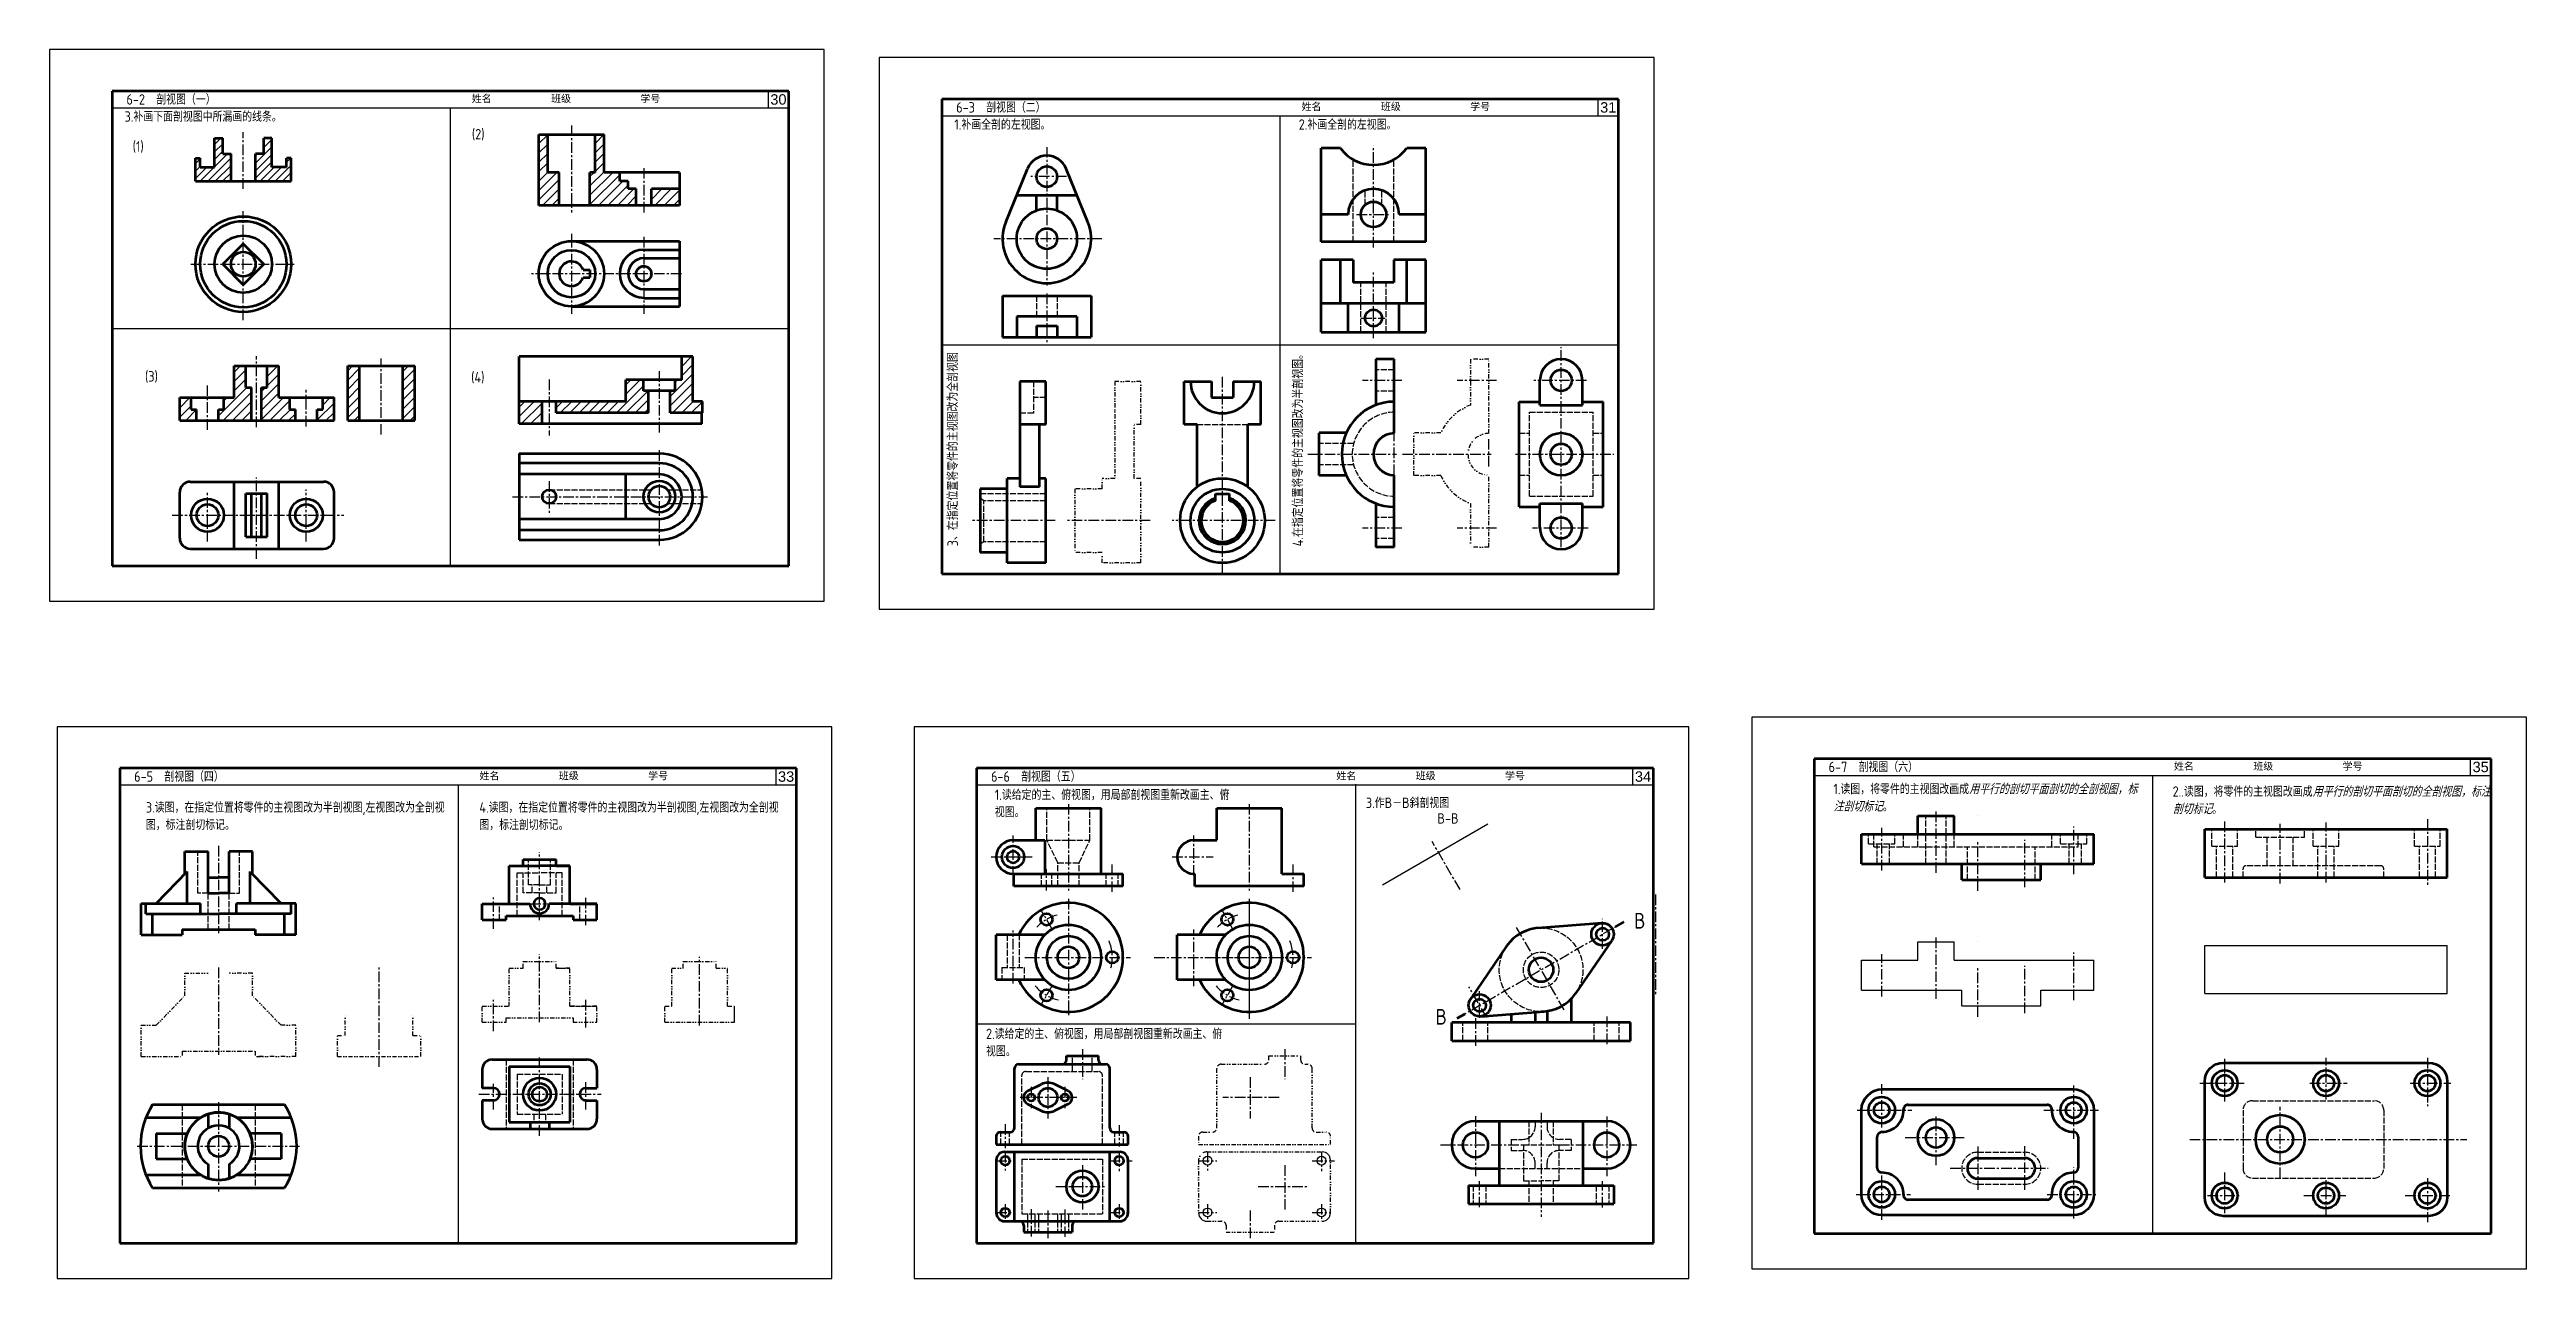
# Model space of a CAD drawing. Header units: millimetres. Extents: x 1492 to 3123, y 858 to 2069.
# Drawn here: x 1933 to 3123, y 1479 to 2069 of the extents above; entities that cross this region are included whole.
import ezdxf

# ---------------------------------------------------------------- set-up
doc = ezdxf.new("R2010")
doc.units = ezdxf.units.MM
doc.header["$LTSCALE"] = 0.8
for name, pattern in [('ACAD_ISO02W100', [15, 12, -3]), ('CENTER', [50.8, 31.75, -6.35, 6.35, -6.35]), ('DIVIDE', [31.75, 12.7, -6.35, 0, -6.35, 0, -6.35])]:
    doc.linetypes.add(name, pattern=pattern)
for name, color, linetype in [('3中心线层', 1, 'CENTER'), ('4虚线层', 6, 'ACAD_ISO02W100'), ('双点画线', 6, 'DIVIDE'), ('尺寸标注', 250, 'Continuous'), ('文字', 7, 'Continuous'), ('细实线', 7, 'Continuous')]:
    doc.layers.add(name, color=color, linetype=linetype)
doc.layers.add('粗实线', color=7, linetype='Continuous', lineweight=53)
doc.styles.get("Standard").update_dxf_attribs({"font": 'ARIAL.TTF'})
doc.styles.add('样式 1', font='ARIAL.TTF', dxfattribs={"height": 5})
doc.styles.add('汉字', font='gbenor.shx', dxfattribs={"height": 5, "bigfont": 'gbcbig.shx'})

msp = doc.modelspace()

# ---------------------------------------------------------------- texts
at = {"layer": '尺寸标注', "color": 7, "char_height": 5, "width": 10, "attachment_point": 5, "style": '样式 1'}
for s, insert in [('30', (2283.3835, 2045.4441)), ('31', (2681.8333, 2041.617)), ('35', (3100.759, 1724.8661)), ('34', (2698.5452, 1720.2481))]:
    msp.add_mtext(s, dxfattribs=dict(at, insert=insert))
at = {"layer": '尺寸标注', "color": 1, "insert": (2287.084, 1720.2481), "char_height": 5, "width": 10, "attachment_point": 5, "style": '样式 1'}
msp.add_mtext('{\\C7;33}', dxfattribs=at)
at = {"layer": '文字', "color": 7, "char_height": 5, "width": 313.5, "attachment_point": 4, "style": '汉字'}
for s, insert in [('  6-2  剖视图（一）', (1964.8835, 2045.4441)), ('  6-3  剖视图（二）', (2363.3333, 2041.617)), ('  6-7  剖视图（六）', (2782.259, 1724.8661)), ('  6-5  剖视图（四）', (1968.584, 1720.2481)), ('  6-6  剖视图（五）', (2380.0452, 1720.2481))]:
    msp.add_mtext(s, dxfattribs=dict(at, insert=insert))
at = {"layer": '文字', "color": 7, "char_height": 3.5, "width": 313.5, "attachment_point": 4}
for insert in [(2131.3582, 2045.6716), (2529.8081, 2041.8445), (2948.7337, 1725.0936), (2135.0587, 1720.4757), (2546.5199, 1720.4757)]:
    msp.add_mtext('{\\fSimSun|b0|i0|c134|p2;  姓名            班级              学号}', dxfattribs=dict(at, insert=insert))
at = {"layer": '细实线', "color": 7, "attachment_point": 1, "style": '汉字'}
for s, width, insert, char_height in [('3.补画下面剖视图中所漏画的线条。', 115.921766, (1969.4029, 2039.7569), 5), ('1.补画全剖的左视图。', 115.921766, (2367.8528, 2035.9298), 5), ('2.补画全剖的左视图。', 115.921766, (2533.2366, 2035.9298), 5), ('(1)', 19.040648, (1973.2958, 2025.4098), 5), ('(2)', 19.040648, (2136.172, 2031.2964), 5), ('(3)', 19.040648, (1979.2307, 1914.9799), 5), ('(4)', 19.040648, (2135.8215, 1914.5392), 5), ('1.读给定的主、俯视图，用局部剖视图重新改画主、俯视图。', 115.921766, (2387.2885, 1714.0338), 5), ('1.读图，将零件的主视图改画成{\\Fgbeitc,gbcbig|c134;用平行的剖切平面剖切的全剖视图，标注剖切标记}。', 148.040448, (2789.9552, 1716.823), 5), ('2..读图，将零件的主视图改画成{\\Fgbeitc,gbcbig|c134;用平行的剖切平面剖切的全剖视图，标注剖切标记}。', 156.556109, (2952.8641, 1715.604), 5), ('3.读图，在指定位置将零件的主视图改为{\\C256;半}剖视图,左视图改为{\\C256;全}剖视图，标注剖切标记。', 152.296695, (1979.6349, 1707.9792), 5), ('4.读图，在指定位置将零件的主视图改为{\\C256;半}剖视图,左视图改为{\\C256;全}剖视图，标注剖切标记。', 152.296695, (2139.7873, 1707.9792), 5), ('3.作B－B斜剖视图', 141.755298, (2565.4527, 1710.1917), 5), ('B-B', 16.042019, (2599.8137, 1702.6933), 5), ('B', 2.772693, (2694.2818, 1654.7934), 7.5), ('B', 2.772693, (2598.9189, 1608.6707), 7.5), ('2.读给定的主、俯视图，用局部剖视图重新改画主、俯视图。', 115.921766, (2383.0835, 1599.2299), 5)]:
    msp.add_mtext_dynamic_manual_height_columns(s, width=width, gutter_width=25, heights=[0], dxfattribs=dict(at, insert=insert, char_height=char_height))
at = {"layer": '细实线', "color": 7, "char_height": 5, "attachment_point": 1, "rotation": 90, "style": '汉字'}
for s, insert in [('3、在指定位置将零件的主视图改为全剖视图', (2364.5517, 1830.8646)), ('4.在指定位置将零件的主视图改为半剖视图。', (2530.3247, 1830.8646))]:
    msp.add_mtext_dynamic_manual_height_columns(s, width=89.346936, gutter_width=25, heights=[0], dxfattribs=dict(at, insert=insert))

# ---------------------------------------------------------------- hatches: boundary and pattern name
at = {"layer": '细实线'}
h = msp.add_hatch(dxfattribs=at)
h.set_pattern_fill('ANSI31', scale=0.8)
h.set_pattern_definition([(45, (15.197, 1811.695), (-1.7960512, 1.7960512), [])])
h.paths.add_polyline_path([(2012.6701, 2012.9012), (2005.6968, 2012.9012), (2005.6968, 2017.3285), (2003.4653, 2017.3285), (2003.4653, 2006.1815), (2020.5221, 2006.1815), (2020.5221, 2019.3293), (2016.5752, 2019.3293), (2016.5752, 2026.8035), (2012.6701, 2026.8035)])
h.paths.add_polyline_path([(2032.3349, 2006.1815), (2049.3916, 2006.1815), (2049.3916, 2017.3285), (2047.1602, 2017.3285), (2047.1602, 2012.9012), (2040.1868, 2012.9012), (2040.1868, 2026.8035), (2036.2818, 2026.8035), (2036.2818, 2019.3293), (2032.3349, 2019.3293)])
h = msp.add_hatch(dxfattribs=at)
h.set_pattern_fill('ANSI31')
h.set_pattern_definition([(45, (-203.276, 2086.3083), (-2.245064, 2.245064), [])])
h.paths.add_polyline_path([(2168.3291, 1994.6173), (2178.0966, 1994.6173), (2178.0966, 2010.4499), (2172.6076, 2010.4499), (2172.6076, 2028.5861), (2168.3291, 2028.5861)])
h.paths.add_polyline_path([(2192.9036, 1994.6173), (2215.0501, 1994.6173), (2215.0501, 2002.4965), (2211.2728, 2002.4965), (2211.2728, 2006.3031), (2207.1879, 2006.3031), (2207.1879, 2010.4499), (2199.6617, 2010.4499), (2199.6617, 2028.5861), (2195.3832, 2028.5861), (2195.3832, 2010.4499), (2192.9036, 2010.4499)])
h.paths.add_polyline_path([(2235.8184, 1994.6173), (2235.8184, 2002.4965), (2222.3703, 2002.4965), (2222.3703, 1994.6173)])
h = msp.add_hatch(dxfattribs=at)
h.set_pattern_fill('ANSI31')
h.set_pattern_definition([(45, (-212.552, 1974.3977), (-2.245064, 2.245064), [])])
h.paths.add_polyline_path([(2001.3398, 1902.2693), (1995.91, 1902.2693), (1995.91, 1891.2714), (2004.0096, 1891.2714), (2004.0096, 1896.6363), (2001.3398, 1896.6363)])
h.paths.add_polyline_path([(2017.1533, 1896.6363), (2014.4835, 1896.6363), (2014.4835, 1891.2714), (2030.3343, 1891.2714), (2030.3343, 1907.1613), (2027.5946, 1907.1613), (2027.5946, 1917.4971), (2022.0409, 1917.4971), (2022.0409, 1902.2693), (2017.1533, 1902.2693)])
h.paths.add_polyline_path([(2048.7588, 1902.2693), (2043.4478, 1902.2693), (2043.4478, 1917.4971), (2037.894, 1917.4971), (2037.894, 1907.1613), (2035.1544, 1907.1613), (2035.1544, 1891.2714), (2051.4286, 1891.2714), (2051.4286, 1896.6363), (2048.7588, 1896.6363)])
h.paths.add_polyline_path([(2061.9024, 1891.2714), (2070.0021, 1891.2714), (2070.0021, 1902.2693), (2064.5722, 1902.2693), (2064.5722, 1896.6363), (2061.9024, 1896.6363)])
h.paths.add_polyline_path([(2076.5793, 1891.2714), (2082.2368, 1891.2714), (2082.2368, 1917.4971), (2076.5793, 1917.4971)])
h.paths.add_polyline_path([(2103.0694, 1891.2714), (2108.7269, 1891.2714), (2108.7269, 1917.4971), (2103.0694, 1917.4971)])
h = msp.add_hatch(dxfattribs=at)
h.set_pattern_fill('ANSI31', style=0)
h.set_pattern_definition([(45, (849.149, 313.9593), (-2.245064, 2.245064), [])])
h.paths.add_polyline_path([(2169.9471, 1900.3908), (2158.9621, 1900.3908), (2158.9621, 1889.6124), (2169.9471, 1889.6124)])
h.paths.add_polyline_path([(2220.9957, 1894.9128), (2220.9957, 1905.6061), (2218.6213, 1905.6061), (2218.6213, 1910.8215), (2210.145, 1910.8215), (2210.145, 1900.3908), (2176.652, 1900.3908), (2176.652, 1894.9128)])
h.paths.add_polyline_path([(2233.7745, 1905.6061), (2231.4001, 1905.6061), (2231.4001, 1894.9128), (2246.9174, 1894.9128), (2246.9174, 1900.3908), (2242.294, 1900.3908), (2242.294, 1921.9475), (2236.951, 1921.9475), (2236.951, 1910.8215), (2233.7745, 1910.8215)])

# ---------------------------------------------------------------- linework, layer by layer
at = {"layer": '3中心线层', "color": 7, "ltscale": 0.2}
for p, q in [((2026.4285, 2002.5335), (2026.4285, 2029.7986)), ((2183.9954, 2033.0074), (2183.9954, 1991.2584)), ((2412.2689, 2022.622), (2412.2689, 1956.0916)), ((2569.1363, 1974.3737), (2569.1363, 2023.268)), ((2218.7102, 2012.5341), (2218.7102, 1990.7897)), ((2421.7027, 2008.3955), (2404.5195, 2008.3955)), ((2026.4285, 1939.4786), (2026.4285, 1991.8339)), ((2561.01, 1990.2327), (2576.9514, 1990.2327)), ((2183.9954, 1980.9532), (2183.9954, 1975.4223)), ((2183.9954, 1979.4447), (2183.9954, 1942.494)), ((2218.7102, 1979.4447), (2218.7102, 1942.5848)), ((2438.7289, 1978.5628), (2386.8484, 1978.5628)), ((2001.2223, 1966.3567), (2050.9076, 1966.3567)), ((2569.1363, 1930.8915), (2569.1363, 1962.8725)), ((2236.8722, 1961.7739), (2164.7754, 1961.7739)), ((2412.2689, 1952.2726), (2412.2689, 1928.8571)), ((2563.2771, 1940.51), (2574.5435, 1940.51)), ((2032.7443, 1888.1216), (2032.7443, 1922.1501)), ((2092.6531, 1884.5035), (2092.6531, 1921.0926)), ((2226.1979, 1885.4886), (2226.1979, 1915.3268)), ((2659.2479, 1830.5024), (2659.2479, 1926.5524)), ((2009.2466, 1886.8124), (2009.2466, 1908.8257)), ((2056.6655, 1888.4489), (2056.6655, 1906.0763)), ((2173.2995, 1910.9226), (2173.2995, 1884.1238)), ((2496.5886, 1817.7522), (2496.5886, 1912.725)), ((2582.7905, 1910.544), (2563.8442, 1910.544)), ((2628.2277, 1910.544), (2609.2815, 1910.544)), ((2671.4434, 1910.544), (2646.1753, 1910.544)), ((2579.0976, 1865.0694), (2579.0976, 1885.1246)), ((2624.5349, 1869.2106), (2624.5349, 1882.2716)), ((2226.1979, 1831.2673), (2226.1979, 1877.4393)), ((2537.569, 1875.097), (2580.1911, 1875.097)), ((2583.0062, 1875.097), (2625.6284, 1875.097)), ((2637.3612, 1875.097), (2684.5727, 1875.097)), ((2009.2466, 1833.1096), (2009.2466, 1857.4139)), ((2032.7443, 1824.8612), (2032.7443, 1863.9025)), ((2056.6655, 1833.1096), (2056.6655, 1858.101)), ((2173.2995, 1862.161), (2173.2995, 1846.33)), ((1992.3112, 1845.7995), (2074.6593, 1845.7995)), ((2155.6823, 1854.7002), (2249.3896, 1854.7002)), ((2416.2722, 1843.1868), (2375.8427, 1843.1868)), ((2461.8162, 1843.1868), (2421.3866, 1843.1868)), ((2521.9854, 1843.1868), (2472.4798, 1843.1868)), ((2582.7905, 1839.65), (2563.8442, 1839.65)), ((2628.2277, 1839.65), (2609.2815, 1839.65)), ((2672.217, 1839.65), (2645.4771, 1839.65)), ((2422.6426, 1707.0832), (2422.6426, 1665.5735)), ((2509.4901, 1707.0832), (2509.4901, 1665.5735)), ((2839.2344, 1674.065), (2839.2344, 1704.4038)), ((2396.0435, 1672.2286), (2396.0435, 1691.932)), ((2482.891, 1672.6972), (2482.891, 1691.9779)), ((2610.6757, 1665.97), (2597.272, 1689.142)), ((2813.1619, 1675.1804), (2813.1619, 1695.6011)), ((2859.2511, 1665.3649), (2859.2511, 1689.4575)), ((2881.8409, 1667.1496), (2881.8409, 1689.9036)), ((2905.3403, 1673.3958), (2905.3403, 1696.3729)), ((2977.8387, 1698.6659), (2977.8387, 1669.4355)), ((3004.4681, 1668.9237), (3004.4681, 1697.6494)), ((3026.5198, 1669.4803), (3026.5198, 1698.2593)), ((3075.2008, 1699.8425), (3075.2008, 1667.945)), ((2014.5634, 1687.0073), (2014.5634, 1645.111)), ((2168.7094, 1651.3758), (2168.7094, 1683.9987)), ((2385.5985, 1681.6605), (2405.2479, 1681.6605)), ((2443.6744, 1664.8818), (2443.6744, 1677.9972)), ((2472.446, 1681.6605), (2492.0954, 1681.6605)), ((2530.5219, 1664.8818), (2530.5219, 1677.9972)), ((2412.1267, 1665.5216), (2412.1267, 1675.758)), ((2146.4981, 1647.1489), (2146.4981, 1662.1871)), ((2164.141, 1659.1525), (2176.6036, 1659.1525)), ((2190.9208, 1648.8686), (2190.9208, 1662.1871)), ((2414.8072, 1647.026), (2409.5493, 1656.133)), ((2422.6426, 1661.5192), (2422.6426, 1605.0599)), ((2501.6547, 1647.026), (2496.3967, 1656.133)), ((2509.4901, 1661.5192), (2509.4901, 1605.0599)), ((2509.4901, 1656.8418), (2509.4901, 1603.9269)), ((2704.5817, 1663.6096), (2704.5817, 1615.5362)), ((2396.0435, 1620.9479), (2396.0435, 1646.3787)), ((2482.891, 1619.6403), (2482.891, 1646.8005)), ((2609.2864, 1604.1833), (2685.2758, 1648.1391)), ((2660.7413, 1608.236), (2637.755, 1647.9739)), ((2679.1118, 1637.5256), (2679.1118, 1651.8925)), ((2839.2344, 1613.5378), (2839.2344, 1643.8765)), ((2168.7094, 1602.3037), (2168.7094, 1634.9267)), ((2245.5306, 1600.7488), (2245.5306, 1633.6889)), ((2401.6692, 1633.4547), (2452.4589, 1633.4547)), ((2463.7719, 1633.4547), (2532.5034, 1633.4547)), ((2488.5167, 1633.4547), (2539.3064, 1633.4547)), ((2813.1619, 1614.6532), (2813.1619, 1635.0738)), ((2905.3403, 1612.8685), (2905.3403, 1635.8457)), ((2014.5634, 1628.5715), (2014.5634, 1586.6752)), ((2091.6172, 1580.9028), (2091.6172, 1628.7385)), ((2414.8072, 1619.8834), (2409.5493, 1610.7763)), ((2501.6547, 1619.8834), (2496.3967, 1610.7763)), ((2623.5, 1604.5216), (2614.9119, 1619.3684)), ((2859.2511, 1604.8377), (2859.2511, 1628.9302)), ((2881.8409, 1606.6223), (2881.8409, 1629.3764)), ((2146.4981, 1598.0768), (2146.4981, 1613.1151)), ((2190.9208, 1599.7966), (2190.9208, 1613.1151)), ((2620.0831, 1604.4578), (2620.0831, 1617.2452)), ((2618.1024, 1604.1869), (2618.1024, 1590.473)), ((2681.0925, 1605.0132), (2681.0925, 1591.3771)), ((2168.7094, 1547.8164), (2168.7094, 1586.0706)), ((2429.3223, 1589.2953), (2429.3223, 1574.9754)), ((2526.4974, 1589.2953), (2526.4974, 1574.9754)), ((2977.8387, 1584.74), (2977.8387, 1564.1654)), ((3026.5198, 1565.2489), (3026.5198, 1585.2517)), ((3075.2008, 1585.164), (3075.2008, 1562.064)), ((2146.4981, 1560.3343), (2146.4981, 1572.7809)), ((2190.9208, 1560.3343), (2190.9208, 1573.4667)), ((2404.709, 1571.2029), (2404.709, 1561.1117)), ((2412.7893, 1575.87), (2412.7893, 1556.0661)), ((2420.8697, 1571.2029), (2420.8697, 1561.1117)), ((2509.9644, 1575.87), (2509.9644, 1556.0661)), ((2509.9644, 1575.87), (2509.9644, 1556.0661)), ((2813.1619, 1551.6861), (2813.1619, 1572.5316)), ((2905.3403, 1546.2371), (2905.3403, 1571.8454)), ((2965.8907, 1573.0476), (2987.9773, 1573.0476)), ((3018.7109, 1573.0476), (3036.6388, 1573.0476)), ((3066.86, 1573.0476), (3086.4121, 1573.0476)), ((2014.5634, 1563.8902), (2014.5634, 1520.9405)), ((2139.5728, 1567.7313), (2198.3063, 1567.7313)), ((2426.6774, 1566.1573), (2399.5325, 1566.1573)), ((2523.8525, 1566.1573), (2496.7076, 1566.1573)), ((2523.8525, 1566.1573), (2496.7076, 1566.1573)), ((2649.5975, 1558.8002), (2649.5975, 1508.8915)), ((2801.3514, 1560.0975), (2827.5881, 1560.0975)), ((2890.9694, 1560.0975), (2917.2103, 1560.0975)), ((3004.4681, 1527.4183), (3004.4681, 1561.6232)), ((2392.3047, 1553.3859), (2392.3047, 1541.9046)), ((2446.9575, 1552.8206), (2446.9575, 1542.597)), ((2618.1024, 1557.1848), (2618.1024, 1528.4179)), ((2681.0925, 1557.0005), (2681.0925, 1528.4179)), ((2824.4453, 1546.9329), (2852.791, 1546.9329)), ((2839.2344, 1533.7405), (2839.2344, 1557.6628)), ((1975.4236, 1542.7402), (2053.3921, 1542.7402)), ((2387.9776, 1535.8115), (2396.728, 1535.8115)), ((2392.3047, 1540.0418), (2392.3047, 1531.1371)), ((2442.4671, 1535.8115), (2453.2311, 1535.8115)), ((2446.9575, 1540.0418), (2446.9575, 1530.7176)), ((2485.1527, 1535.8115), (2493.9032, 1535.8115)), ((2489.4798, 1540.0418), (2489.4798, 1531.1371)), ((2539.6422, 1535.8115), (2550.4063, 1535.8115)), ((2544.1326, 1540.0418), (2544.1326, 1530.7176)), ((2601.3139, 1543.3996), (2641.0778, 1543.3996)), ((2658.1172, 1543.3996), (2695.5196, 1543.3996)), ((2859.2511, 1542.5733), (2859.2511, 1521.8589)), ((2881.8409, 1521.7794), (2881.8409, 1542.7114)), ((2961.0482, 1546.0513), (3094.1766, 1546.0513)), ((2416.6196, 1523.3984), (2440.636, 1523.3984)), ((2429.3223, 1533.5868), (2429.3223, 1512.3336)), ((2513.7947, 1523.3984), (2537.8112, 1523.3984)), ((2513.7947, 1523.3984), (2537.8112, 1523.3984)), ((2526.4974, 1533.5868), (2526.4974, 1512.3336)), ((2526.4974, 1533.5868), (2526.4974, 1512.3336)), ((2620.0831, 1513.4445), (2620.0831, 1526.0093)), ((2679.1118, 1513.3317), (2679.1118, 1525.9199)), ((2813.1619, 1507.4046), (2813.1619, 1530.1048)), ((2846.1007, 1532.1575), (2893.1088, 1532.1575)), ((2905.3403, 1508.0847), (2905.3403, 1532.7331)), ((2977.8387, 1530.0747), (2977.8387, 1510.6511)), ((3026.5198, 1509.2273), (3026.5198, 1526.3849)), ((3075.2008, 1527.3449), (3075.2008, 1506.3312)), ((2387.9776, 1510.9852), (2396.728, 1510.9852)), ((2392.3047, 1514.9859), (2392.3047, 1506.7549)), ((2404.709, 1512.5849), (2404.709, 1499.3416)), ((2412.7893, 1511.8282), (2412.7893, 1498.4105)), ((2420.8697, 1512.3957), (2420.8697, 1498.8686)), ((2442.4671, 1510.9852), (2451.2708, 1510.9852)), ((2446.9575, 1514.9859), (2446.9575, 1506.7549)), ((2485.1527, 1510.9852), (2493.9032, 1510.9852)), ((2489.4798, 1514.9859), (2489.4798, 1506.7549)), ((2509.9644, 1511.8282), (2509.9644, 1498.3526)), ((2539.6422, 1510.9852), (2548.4459, 1510.9852)), ((2544.1326, 1514.9859), (2544.1326, 1506.7549)), ((2800.8964, 1519.6049), (2827.0566, 1519.6049)), ((2892.5935, 1519.6049), (2916.7553, 1519.6049)), ((2969.5886, 1519.055), (2985.763, 1519.055)), ((3015.8699, 1519.055), (3036.0592, 1519.055)), ((3064.5646, 1519.055), (3086.344, 1519.055))]:
    msp.add_line(p, q, dxfattribs=at)
for centre, start, end in [((2422.6426, 1633.4547), 104.9896425, 136.4187116), ((2509.4901, 1633.4547), 104.9896425, 136.4187116), ((2422.6426, 1633.4547), 346.1044769, 22.081348), ((2509.4901, 1633.4547), 346.1044769, 22.081348), ((2422.6426, 1633.4547), 220.7262768, 256.9204883), ((2509.4901, 1633.4547), 220.7262768, 256.9204883)]:
    msp.add_arc(centre, 21.0318, start, end, dxfattribs=at)
at = {"layer": '4虚线层', "color": 7, "ltscale": 0.3}
for p, q in [((2559.3391, 1977.1004), (2559.3391, 2016.6179)), ((2578.9336, 1977.1004), (2578.9336, 2016.6179)), ((2565.0979, 1994.8355), (2565.0979, 2001.7942)), ((2573.1747, 1994.8355), (2573.1747, 2001.7942)), ((2407.311, 1951.182), (2407.311, 1941.177)), ((2417.2268, 1951.182), (2417.2268, 1941.177)), ((2563.013, 1933.6444), (2563.013, 1957.5032)), ((2575.2596, 1933.6444), (2575.2596, 1957.5032)), ((2579.0976, 1915.6465), (2570.2663, 1915.6465)), ((2405.8467, 1910.0953), (2405.8467, 1894.7878)), ((2579.0976, 1905.4416), (2570.2663, 1905.4416)), ((2405.8467, 1894.7878), (2399.3036, 1894.7878)), ((2411.861, 1902.274), (2405.8467, 1902.274)), ((2643.9592, 1895.2591), (2674.5366, 1895.2591)), ((2643.9592, 1854.935), (2643.9592, 1895.2591)), ((2674.5366, 1854.935), (2674.5366, 1895.2591)), ((2484.4383, 1889.4246), (2508.7389, 1889.4246)), ((2559.5919, 1880.1995), (2543.0284, 1880.1995)), ((2639.0278, 1885.1246), (2643.9592, 1885.1246)), ((2674.5366, 1885.1246), (2679.468, 1885.1246)), ((2559.5919, 1869.9946), (2543.0284, 1869.9946)), ((2173.2995, 1858.0527), (2222.22, 1858.0527)), ((2230.1758, 1858.0527), (2246.6444, 1858.0527)), ((2411.861, 1856.1383), (2380.2163, 1856.1383)), ((2639.0278, 1865.0694), (2643.9592, 1865.0694)), ((2674.5366, 1865.0694), (2679.468, 1865.0694)), ((2173.2995, 1851.3477), (2222.22, 1851.3477)), ((2230.1758, 1851.3477), (2246.6444, 1851.3477)), ((2382.0579, 1852.7476), (2380.2163, 1853.9526)), ((2411.861, 1852.7476), (2382.0579, 1852.7476)), ((2382.0579, 1833.0465), (2382.0579, 1852.7476)), ((2579.0976, 1844.7525), (2570.2663, 1844.7525)), ((2643.9592, 1854.935), (2674.5366, 1854.935)), ((2382.0579, 1833.0465), (2380.2163, 1831.9032)), ((2411.861, 1833.0465), (2382.0579, 1833.0465)), ((2579.0976, 1834.5476), (2570.2663, 1834.5476)), ((2412.3329, 1689.702), (2412.3329, 1705.1453)), ((2432.9523, 1689.702), (2432.9523, 1705.1453)), ((2834.3337, 1678.299), (2834.3337, 1701.4112)), ((2844.135, 1678.299), (2844.135, 1701.4112)), ((2412.3329, 1689.702), (2432.9523, 1689.702)), ((2417.4877, 1678.9133), (2412.3329, 1689.702)), ((2427.7975, 1678.9133), (2432.9523, 1689.702)), ((2806.8082, 1687.9472), (2806.8082, 1692.6968)), ((2809.4491, 1686.4735), (2809.4491, 1692.6968)), ((2819.5156, 1687.9472), (2819.5156, 1692.6968)), ((2823.6593, 1686.4735), (2823.6593, 1692.6968)), ((2830.4401, 1686.4735), (2830.4401, 1692.6968)), ((2848.0287, 1686.4735), (2848.0287, 1692.6968)), ((2894.8429, 1686.4735), (2894.8429, 1692.6968)), ((2898.9866, 1687.9472), (2898.9866, 1692.6968)), ((2907.5244, 1686.4735), (2907.5244, 1692.6968)), ((2911.694, 1687.9472), (2911.694, 1692.6968)), ((2971.6403, 1686.8395), (2971.6403, 1694.9816)), ((2984.0372, 1686.8395), (2984.0372, 1694.9816)), ((2992.7386, 1691.1292), (2992.7386, 1694.9816)), ((2992.7386, 1691.1292), (3016.1976, 1691.1292)), ((2998.2126, 1677.4912), (2998.2126, 1691.1292)), ((3010.7235, 1677.4912), (3010.7235, 1691.1292)), ((3016.1976, 1691.1292), (3016.1976, 1694.9816)), ((3020.3213, 1686.8395), (3020.3213, 1694.9816)), ((3032.7182, 1686.8395), (3032.7182, 1694.9816)), ((3069.0024, 1686.8395), (3069.0024, 1694.9816)), ((3081.3992, 1686.8395), (3081.3992, 1694.9816)), ((2004.5634, 1664.2934), (2004.5634, 1684.2934)), ((2024.5634, 1664.2934), (2024.5634, 1684.2934)), ((2163.4257, 1668.2608), (2163.4257, 1680.496)), ((2173.9932, 1668.2608), (2173.9932, 1680.496)), ((2417.4877, 1678.9133), (2427.7975, 1678.9133)), ((2417.4877, 1667.6002), (2417.4877, 1678.9133)), ((2427.7975, 1667.6002), (2427.7975, 1678.9133)), ((2806.8082, 1687.9472), (2819.5156, 1687.9472)), ((2809.4491, 1686.4735), (2907.5244, 1686.4735)), ((2810.9778, 1678.299), (2810.9778, 1687.9472)), ((2816.8747, 1678.299), (2816.8747, 1687.9472)), ((2854.3154, 1670.6431), (2854.3154, 1686.4735)), ((2886.7767, 1670.6431), (2886.7767, 1686.4735)), ((2898.9866, 1687.9472), (2911.694, 1687.9472)), ((2903.1562, 1678.299), (2903.1562, 1687.9472)), ((2909.0531, 1678.299), (2909.0531, 1687.9472)), ((2971.6403, 1686.8395), (2984.0372, 1686.8395)), ((2973.9657, 1671.8734), (2973.9657, 1686.8395)), ((2981.7118, 1671.8734), (2981.7118, 1686.8395)), ((3052.7151, 1677.4912), (2988.1813, 1677.4912)), ((3020.3213, 1686.8395), (3032.7182, 1686.8395)), ((3022.6467, 1671.8734), (3022.6467, 1686.8395)), ((3030.3928, 1671.8734), (3030.3928, 1686.8395)), ((3069.0024, 1686.8395), (3081.3992, 1686.8395)), ((3071.3278, 1671.8734), (3071.3278, 1686.8395)), ((3079.0738, 1671.8734), (3079.0738, 1686.8395)), ((2157.8817, 1653.4234), (2157.8817, 1674.0117)), ((2157.8817, 1674.0117), (2168.7094, 1674.0117)), ((2160.8153, 1664.4497), (2160.8153, 1674.0117)), ((2168.7094, 1668.2608), (2163.4257, 1668.2608)), ((2165.2007, 1664.4497), (2165.2007, 1668.2608)), ((2179.5372, 1674.0117), (2168.7094, 1674.0117)), ((2168.7094, 1668.2608), (2173.9932, 1668.2608)), ((2172.2181, 1664.4497), (2172.2181, 1668.2608)), ((2176.6036, 1664.4497), (2176.6036, 1674.0117)), ((2179.5372, 1653.4234), (2179.5372, 1674.0117)), ((2409.7677, 1667.6002), (2409.7677, 1673.6189)), ((2414.6776, 1667.6002), (2414.6776, 1673.6189)), ((2440.8332, 1667.6002), (2440.8332, 1673.6189)), ((2446.5156, 1667.6002), (2446.5156, 1673.6189)), ((2986.6813, 1671.8734), (2986.6813, 1675.9912)), ((3054.2151, 1671.8734), (3054.2151, 1675.9912)), ((2009.5634, 1664.2934), (2004.5634, 1664.2934)), ((2009.5634, 1646.7934), (2009.5634, 1664.2934)), ((2019.5634, 1646.7934), (2019.5634, 1664.2934)), ((2019.5634, 1664.2934), (2024.5634, 1664.2934)), ((2149.4558, 1651.4214), (2149.4558, 1659.1525)), ((2168.7094, 1664.4497), (2160.8153, 1664.4497)), ((2168.7094, 1664.4497), (2176.6036, 1664.4497)), ((2187.963, 1651.4214), (2187.963, 1659.1525)), ((2393.1568, 1644.2696), (2393.1568, 1628.5105)), ((2398.9303, 1644.5662), (2398.9303, 1628.5105)), ((2390.6825, 1628.5105), (2401.4046, 1628.5105)), ((2390.6825, 1628.5105), (2390.6825, 1622.6398)), ((2401.4046, 1628.5105), (2401.4046, 1622.6398)), ((2612.0978, 1593.442), (2612.0978, 1602.2129)), ((2624.1071, 1593.442), (2624.1071, 1602.2129)), ((2675.0878, 1593.442), (2675.0878, 1602.2129)), ((2687.0971, 1593.442), (2687.0971, 1602.2129)), ((2152.6656, 1584.422), (2152.6656, 1551.0407)), ((2184.7533, 1584.422), (2184.7533, 1551.0407)), ((2424.6654, 1578.6596), (2424.6654, 1586.119)), ((2433.9793, 1578.6596), (2433.9793, 1586.119)), ((2157.8817, 1577.3811), (2179.5372, 1577.3811)), ((2157.8817, 1577.3811), (2157.8817, 1558.0815)), ((2179.5372, 1577.3811), (2179.5372, 1558.0815)), ((2400.228, 1543.6063), (2400.228, 1576.6596)), ((2402.228, 1578.6596), (2436.9671, 1578.6596)), ((2438.9671, 1543.6063), (2438.9671, 1576.6596)), ((1997.0634, 1562.7402), (1997.0634, 1522.7402)), ((2032.0634, 1562.7402), (2032.0634, 1522.7402)), ((2986.6813, 1560.1332), (2986.6813, 1531.9693)), ((2991.1813, 1564.6332), (3049.7151, 1564.6332)), ((3054.2151, 1560.1332), (3054.2151, 1531.9693)), ((2157.8817, 1558.0815), (2179.5372, 1558.0815)), ((2165.9294, 1558.0815), (2165.9294, 1554.3592)), ((2171.4895, 1558.0815), (2171.4895, 1554.3592)), ((2390.208, 1543.6063), (2390.208, 1549.5616)), ((2394.4014, 1543.6063), (2394.4014, 1549.5616)), ((2444.8608, 1543.6063), (2444.8608, 1549.5616)), ((2449.0542, 1543.6063), (2449.0542, 1549.5616)), ((2643.7473, 1554.8115), (2643.7473, 1543.3996)), ((2646.7214, 1554.8115), (2646.7214, 1552.0633)), ((2652.4735, 1554.8115), (2652.4735, 1552.0633)), ((2655.4476, 1554.8115), (2655.4476, 1543.3996)), ((2400.228, 1536.5418), (2438.9671, 1536.5418)), ((2400.228, 1536.5418), (2400.228, 1510.2549)), ((2438.9671, 1536.5418), (2438.9671, 1510.2549)), ((2635.2185, 1546.0633), (2640.7214, 1546.0633)), ((2635.2185, 1546.0633), (2635.2185, 1540.7359)), ((2635.2185, 1540.7359), (2640.7214, 1540.7359)), ((2641.0778, 1543.3996), (2641.0778, 1526.1441)), ((2641.0778, 1543.3996), (2658.1172, 1543.3996)), ((2646.7214, 1531.9877), (2646.7214, 1534.7359)), ((2652.4735, 1531.9877), (2652.4735, 1534.7359)), ((2658.1172, 1543.3996), (2658.1172, 1526.1441)), ((2663.9764, 1546.0633), (2658.4735, 1546.0633)), ((2663.9764, 1540.7359), (2658.4735, 1540.7359)), ((2663.9764, 1546.0633), (2663.9764, 1540.7359)), ((2859.2511, 1539.8512), (2881.8409, 1539.8512)), ((2617.0295, 1523.8217), (2617.0295, 1515.0508)), ((2623.1367, 1523.8217), (2623.1367, 1515.0508)), ((2629.5204, 1531.9877), (2669.6745, 1531.9877)), ((2641.0778, 1526.1441), (2649.5975, 1526.1441)), ((2643.7473, 1526.1441), (2643.7473, 1515.0508)), ((2658.1172, 1526.1441), (2649.5975, 1526.1441)), ((2655.4476, 1526.1441), (2655.4476, 1515.0508)), ((2676.0582, 1523.8217), (2676.0582, 1515.0508)), ((2682.1654, 1523.8217), (2682.1654, 1515.0508)), ((2859.2511, 1524.4637), (2881.8409, 1524.4637)), ((2991.1813, 1527.4693), (3049.7151, 1527.4693)), ((2400.228, 1510.2549), (2438.9671, 1510.2549)), ((2402.9332, 1510.2549), (2402.9332, 1501.4456)), ((2406.4847, 1510.2549), (2406.4847, 1501.4456)), ((2408.2669, 1510.2549), (2408.2669, 1501.4456)), ((2417.3117, 1510.2549), (2417.3117, 1501.4456)), ((2419.0939, 1510.2549), (2419.0939, 1501.4456)), ((2422.6454, 1510.2549), (2422.6454, 1501.4456))]:
    msp.add_line(p, q, dxfattribs=at)
for radius in [20.077, 8.5197]:
    msp.add_circle((2649.5975, 1627.5011), radius, dxfattribs=at)
for centre, radius, start, end in [((2579.0976, 1875.097), 20.1621, 90, 270), ((2988.1813, 1675.9912), 1.5, 90, 180), ((3052.7151, 1675.9912), 1.5, 0, 90), ((2402.228, 1576.6596), 2, 90, 180), ((2436.9671, 1576.6596), 2, 0, 90), ((2991.1813, 1560.1332), 4.5, 90, 180), ((3049.7151, 1560.1332), 4.5, 0, 90), ((2640.7214, 1552.0633), 6, 270, 0), ((2658.4735, 1552.0633), 6, 180, 270), ((2640.7214, 1534.7359), 6, 0, 90), ((2658.4735, 1534.7359), 6, 90, 180), ((2859.2511, 1532.1575), 7.6938, 90, 270), ((2881.8409, 1532.1575), 7.6938, 270, 90), ((2991.1813, 1531.9693), 4.5, 180, 270), ((3049.7151, 1531.9693), 4.5, 270, 0)]:
    msp.add_arc(centre, radius, start, end, dxfattribs=at)
at = {"layer": '双点画线', "color": 7, "ltscale": 0.2}
for p, q in [((2624.5349, 1920.7471), (2615.7036, 1920.7471)), ((2615.7036, 1920.7471), (2615.7036, 1898.7263)), ((2624.5349, 1885.1246), (2624.5349, 1920.7471)), ((2457.405, 1910.0953), (2444.8476, 1910.0953)), ((2444.8476, 1910.0953), (2444.8476, 1863.5013)), ((2457.405, 1889.4246), (2457.405, 1910.0953)), ((2457.405, 1889.4246), (2454.2794, 1889.4246)), ((2454.2794, 1863.5013), (2454.2794, 1889.4246)), ((2588.4656, 1864.894), (2588.4656, 1885.3)), ((2601.4647, 1885.3), (2588.4656, 1885.3)), ((2438.82, 1858.4515), (2425.7603, 1858.4515)), ((2425.7603, 1858.4515), (2425.7603, 1827.9222)), ((2444.8476, 1863.5013), (2438.82, 1863.5013)), ((2438.82, 1858.4515), (2438.82, 1863.5013)), ((2457.405, 1863.5013), (2454.2794, 1863.5013)), ((2457.405, 1822.8724), (2457.405, 1863.5013)), ((2601.4647, 1864.894), (2588.4656, 1864.894)), ((2624.5349, 1830.5024), (2624.5349, 1865.0694)), ((2615.7036, 1851.4678), (2615.7036, 1830.5024)), ((2438.82, 1827.9222), (2425.7603, 1827.9222)), ((2438.82, 1822.8724), (2438.82, 1827.9222)), ((2457.405, 1822.8724), (2438.82, 1822.8724)), ((2624.5349, 1830.5024), (2615.7036, 1830.5024)), ((2160.8153, 1628.28), (2160.8153, 1631.4239)), ((2160.8153, 1631.4239), (2176.6036, 1631.4239)), ((2176.6036, 1628.28), (2176.6036, 1631.4239)), ((2237.6364, 1628.28), (2237.6364, 1631.4239)), ((2237.6364, 1631.4239), (2253.4247, 1631.4239)), ((2253.4247, 1628.28), (2253.4247, 1631.4239)), ((1998.3134, 1625.8577), (2009.5634, 1625.8577)), ((1998.3134, 1615.0443), (1998.3134, 1625.8577)), ((2030.8134, 1625.8577), (2019.5634, 1625.8577)), ((2030.8134, 1615.0443), (2030.8134, 1625.8577)), ((2154.1559, 1610.0804), (2154.1559, 1628.28)), ((2154.1559, 1628.28), (2160.8153, 1628.28)), ((2176.6036, 1628.28), (2183.2629, 1628.28)), ((2183.2629, 1628.28), (2176.6036, 1628.28)), ((2183.2629, 1610.0804), (2183.2629, 1628.28)), ((2232.1584, 1610.0804), (2232.1584, 1628.28)), ((2232.1584, 1628.28), (2237.6364, 1628.28)), ((2253.4247, 1628.28), (2258.9027, 1628.28)), ((2258.9027, 1610.0804), (2258.9027, 1628.28)), ((1984.5634, 1600.8577), (1998.3134, 1615.0443)), ((2044.5634, 1600.8577), (2030.8134, 1615.0443)), ((2075.3672, 1595.8577), (2075.3672, 1605.8577)), ((2107.8672, 1595.8577), (2107.8672, 1605.8577)), ((2141.1826, 1610.0804), (2154.1559, 1610.0804)), ((2141.1826, 1602.3494), (2141.1826, 1610.0804)), ((2183.2629, 1610.0804), (2196.2363, 1610.0804)), ((2196.2363, 1610.0804), (2183.2629, 1610.0804)), ((2196.2363, 1602.3494), (2196.2363, 1610.0804)), ((2228.8399, 1602.3494), (2228.8399, 1610.0804)), ((2228.8399, 1610.0804), (2232.1584, 1610.0804)), ((2258.9027, 1610.0804), (2262.2212, 1610.0804)), ((1977.3982, 1600.8577), (1984.5634, 1600.8577)), ((1977.3982, 1585.8577), (1977.3982, 1600.8577)), ((2051.7285, 1600.8577), (2044.5634, 1600.8577)), ((2051.7285, 1585.8577), (2051.7285, 1600.8577)), ((2071.6172, 1585.8577), (2071.6172, 1595.8577)), ((2071.6172, 1595.8577), (2075.3672, 1595.8577)), ((2107.8672, 1595.8577), (2111.6172, 1595.8577)), ((2111.6172, 1585.8577), (2111.6172, 1595.8577)), ((2141.1826, 1602.3494), (2152.6656, 1602.3494)), ((2152.6656, 1602.3494), (2152.6656, 1604.3514)), ((2152.6656, 1604.3514), (2184.7533, 1604.3514)), ((2184.7533, 1602.3494), (2196.2363, 1602.3494)), ((2228.8399, 1602.3494), (2262.2212, 1602.3494)), ((1977.3982, 1585.8577), (1997.0634, 1585.8577)), ((1997.0634, 1588.3577), (1997.0634, 1585.8577)), ((1997.0634, 1588.3577), (2032.0634, 1588.3577)), ((2032.0634, 1588.3577), (2032.0634, 1585.8577)), ((2051.7285, 1585.8577), (2032.0634, 1585.8577)), ((2032.6884, 1585.8577), (2037.4598, 1585.8577)), ((2071.6172, 1585.8577), (2111.6172, 1585.8577)), ((2495.9032, 1582.1596), (2516.8172, 1582.1596)), ((2518.8172, 1584.1596), (2518.8172, 1586.119)), ((2518.8172, 1586.119), (2534.1777, 1586.119)), ((2534.1777, 1584.1596), (2534.1777, 1586.119)), ((2536.1777, 1582.1596), (2537.6422, 1582.1596)), ((2493.9032, 1551.5616), (2493.9032, 1580.1596)), ((2539.6422, 1551.5616), (2539.6422, 1580.1596)), ((2485.1527, 1547.5616), (2485.1527, 1543.6063)), ((2487.1527, 1549.5616), (2491.9032, 1549.5616)), ((2541.6422, 1549.5616), (2546.4459, 1549.5616)), ((2548.4459, 1543.6063), (2548.4459, 1547.5616)), ((2485.1527, 1543.6063), (2548.4459, 1543.6063)), ((2485.1527, 1536.0418), (2485.1527, 1510.7549)), ((2489.1527, 1540.0418), (2544.4459, 1540.0418)), ((2548.4459, 1510.7549), (2548.4459, 1536.0418)), ((2489.1527, 1506.7549), (2496.3261, 1506.7549)), ((2498.3261, 1504.7549), (2498.3261, 1501.4456)), ((2498.3261, 1501.4456), (2521.6027, 1501.4456)), ((2521.6027, 1504.7549), (2521.6027, 1501.4456)), ((2523.6027, 1506.7549), (2544.4459, 1506.7549))]:
    msp.add_line(p, q, dxfattribs=at)
for centre, radius, start, end in [((2624.5349, 1875.097), 25.2257, 110.4929926, 156.1421024), ((2624.5349, 1875.097), 10.0276, 90, 270), ((2624.5349, 1875.097), 25.2257, 203.8578976, 249.5070074), ((2495.9032, 1580.1596), 2, 90, 180), ((2516.8172, 1584.1596), 2, 270, 0), ((2536.1777, 1584.1596), 2, 180, 270), ((2537.6422, 1580.1596), 2, 0, 90), ((2487.1527, 1547.5616), 2, 90, 180), ((2491.9032, 1551.5616), 2, 270, 0), ((2541.6422, 1551.5616), 2, 180, 270), ((2546.4459, 1547.5616), 2, 0, 90), ((2489.1527, 1536.0418), 4, 90, 180), ((2496.3261, 1504.7549), 2, 0, 90), ((2523.6027, 1504.7549), 2, 90, 180)]:
    msp.add_arc(centre, radius, start, end, dxfattribs=at)
at = {"layer": '尺寸标注', "color": 7}
msp.add_line((2032.6884, 1644.2934), (2037.4598, 1644.2934), dxfattribs=at)
at = {"layer": '粗实线', "color": 7}
for p, q in [((2288.3835, 2049.4441), (1963.3835, 2049.4441)), ((1963.3835, 2049.4441), (1963.3835, 1821.4441)), ((2288.3835, 1821.4441), (2288.3835, 2049.4441)), ((2686.8333, 2045.617), (2361.8333, 2045.617)), ((2361.8333, 2045.617), (2361.8333, 1817.617)), ((2686.8333, 1817.617), (2686.8333, 2045.617)), ((2012.6701, 2012.9012), (2012.6701, 2026.8035)), ((2012.6701, 2026.8035), (2016.5752, 2026.8035)), ((2016.5752, 2019.3293), (2016.5752, 2026.8035)), ((2040.1868, 2026.8035), (2036.2818, 2026.8035)), ((2036.2818, 2019.3293), (2036.2818, 2026.8035)), ((2040.1868, 2012.9012), (2040.1868, 2026.8035)), ((2168.3291, 1994.6173), (2168.3291, 2028.5861)), ((2168.3291, 2028.5861), (2199.6617, 2028.5861)), ((2172.6076, 2010.4499), (2172.6076, 2028.5861)), ((2195.3832, 2010.4499), (2195.3832, 2028.5861)), ((2199.6617, 2010.4499), (2199.6617, 2028.5861)), ((2553.2158, 2022.0445), (2544.0309, 2022.0445)), ((2544.0309, 1977.1004), (2544.0309, 2022.0445)), ((2594.2417, 2022.0445), (2585.0568, 2022.0445)), ((2594.2417, 1977.1004), (2594.2417, 2022.0445)), ((2003.4653, 2006.1815), (2003.4653, 2017.3285)), ((2003.4653, 2017.3285), (2005.6968, 2017.3285)), ((2005.6968, 2012.9012), (2005.6968, 2017.3285)), ((2005.6968, 2012.9012), (2012.6701, 2012.9012)), ((2016.5752, 2019.3293), (2020.5221, 2019.3293)), ((2020.5221, 2006.1815), (2020.5221, 2019.3293)), ((2032.3349, 2006.1815), (2032.3349, 2019.3293)), ((2036.2818, 2019.3293), (2032.3349, 2019.3293)), ((2047.1602, 2012.9012), (2040.1868, 2012.9012)), ((2049.3916, 2017.3285), (2047.1602, 2017.3285)), ((2047.1602, 2012.9012), (2047.1602, 2017.3285)), ((2049.3916, 2006.1815), (2049.3916, 2017.3285)), ((2178.0966, 2010.4499), (2172.6076, 2010.4499)), ((2178.0966, 1994.6173), (2178.0966, 2010.4499)), ((2195.3832, 2010.4499), (2192.9036, 2010.4499)), ((2192.9036, 1994.6173), (2192.9036, 2010.4499)), ((2235.8184, 2010.4499), (2199.6617, 2010.4499)), ((2207.1879, 2006.3031), (2207.1879, 2010.4499)), ((2235.8184, 2010.4499), (2235.8184, 1994.6173)), ((2392.525, 1986.5816), (2402.9256, 2012.1902)), ((2432.0128, 1986.5816), (2421.6122, 2012.1902)), ((2003.4653, 2006.1815), (2049.3916, 2006.1815)), ((2211.2728, 2006.3031), (2207.1879, 2006.3031)), ((2211.2728, 2002.4965), (2211.2728, 2006.3031)), ((2215.0501, 2002.4965), (2211.2728, 2002.4965)), ((2215.0501, 1994.6173), (2215.0501, 2002.4965)), ((2235.8184, 2002.4965), (2222.3703, 2002.4965)), ((2222.3703, 1994.6173), (2222.3703, 2002.4965)), ((2397.8018, 1999.5744), (2426.736, 1999.5744)), ((2407.311, 1992.1538), (2407.311, 1999.5744)), ((2417.2268, 1992.1538), (2417.2268, 1999.5744)), ((2235.8184, 1994.6173), (2168.3291, 1994.6173)), ((2556.8898, 1990.2327), (2544.0309, 1990.2327)), ((2594.2417, 1990.2327), (2581.3829, 1990.2327)), ((2183.9954, 1977.4402), (2235.8184, 1977.4402)), ((2235.8184, 1977.4402), (2235.8184, 1946.1076)), ((2594.2417, 1977.1004), (2544.0309, 1977.1004)), ((2189.5893, 1963.6458), (2192.9036, 1963.6458)), ((2192.9036, 1963.6458), (2192.9036, 1959.902)), ((2218.7102, 1973.2962), (2235.8184, 1973.2962)), ((2218.7102, 1969.2112), (2235.8184, 1969.2112)), ((2559.3391, 1968.515), (2544.0309, 1968.515)), ((2544.0309, 1933.6444), (2544.0309, 1968.515)), ((2553.2158, 1947.4091), (2553.2158, 1968.515)), ((2559.3391, 1968.515), (2559.3391, 1957.5032)), ((2594.2417, 1968.515), (2578.9336, 1968.515)), ((2578.9336, 1968.515), (2578.9336, 1957.5032)), ((2585.0568, 1947.4091), (2585.0568, 1968.515)), ((2594.2417, 1933.6444), (2594.2417, 1968.515)), ((2189.5893, 1959.902), (2192.9036, 1959.902)), ((2218.7102, 1954.3366), (2235.8184, 1954.3366)), ((2390.9587, 1951.182), (2390.9587, 1931.372)), ((2390.9587, 1951.182), (2433.5791, 1951.182)), ((2433.5791, 1951.182), (2433.5791, 1931.372)), ((2578.9336, 1957.5032), (2559.3391, 1957.5032)), ((2183.9954, 1946.1076), (2235.8184, 1946.1076)), ((2218.7102, 1950.1088), (2235.8184, 1950.1088)), ((2397.8018, 1941.177), (2397.8018, 1931.372)), ((2426.736, 1941.177), (2397.8018, 1941.177)), ((2426.736, 1941.177), (2426.736, 1931.372)), ((2594.2417, 1947.4091), (2544.0309, 1947.4091)), ((2556.8898, 1933.6444), (2556.8898, 1947.4091)), ((2581.3829, 1933.6444), (2581.3829, 1947.4091)), ((2390.9587, 1931.372), (2433.5791, 1931.372)), ((2407.311, 1936.697), (2407.311, 1931.372)), ((2407.311, 1936.697), (2417.2268, 1936.697)), ((2417.2268, 1936.697), (2417.2268, 1931.372)), ((2544.0309, 1933.6444), (2594.2417, 1933.6444)), ((2022.0409, 1917.4971), (2043.4478, 1917.4971)), ((2022.0409, 1902.2693), (2022.0409, 1917.4971)), ((2027.5946, 1907.1613), (2027.5946, 1917.4971)), ((2037.894, 1907.1613), (2037.894, 1917.4971)), ((2043.4478, 1902.2693), (2043.4478, 1917.4971)), ((2076.5793, 1917.4971), (2108.7269, 1917.4971)), ((2076.5793, 1891.2714), (2076.5793, 1917.4971)), ((2082.2368, 1891.2714), (2082.2368, 1917.4971)), ((2103.0694, 1891.2714), (2103.0694, 1917.4971)), ((2108.7269, 1891.2714), (2108.7269, 1917.4971)), ((2242.294, 1921.9475), (2158.9621, 1921.9475)), ((2158.9621, 1889.6124), (2158.9621, 1921.9475)), ((2236.951, 1910.8215), (2236.951, 1921.9475)), ((2242.294, 1900.3908), (2242.294, 1921.9475)), ((2579.0976, 1920.7471), (2570.2663, 1920.7471)), ((2570.2663, 1920.7471), (2570.2663, 1898.7263)), ((2579.0976, 1885.1246), (2579.0976, 1920.7471)), ((2027.5946, 1907.1613), (2030.3343, 1907.1613)), ((2030.3343, 1891.2714), (2030.3343, 1907.1613)), ((2035.1544, 1907.1613), (2037.894, 1907.1613)), ((2035.1544, 1891.2714), (2035.1544, 1907.1613)), ((2210.145, 1900.3908), (2210.145, 1910.8215)), ((2236.951, 1910.8215), (2210.145, 1910.8215)), ((2218.6213, 1905.6061), (2218.6213, 1910.8215)), ((2233.7745, 1905.6061), (2218.6213, 1905.6061)), ((2220.9957, 1894.9128), (2220.9957, 1905.6061)), ((2231.4001, 1894.9128), (2231.4001, 1905.6061)), ((2233.7745, 1905.6061), (2233.7745, 1910.8215)), ((2411.861, 1910.0953), (2399.3036, 1910.0953)), ((2399.3036, 1910.0953), (2399.3036, 1859.4671)), ((2411.861, 1889.4246), (2411.861, 1910.0953)), ((2478.187, 1889.4246), (2478.187, 1910.0953)), ((2478.187, 1910.0953), (2491.3595, 1910.0953)), ((2491.3595, 1910.0953), (2491.3595, 1902.274)), ((2501.8177, 1910.0953), (2514.9903, 1910.0953)), ((2501.8177, 1910.0953), (2501.8177, 1902.274)), ((2514.9903, 1889.4246), (2514.9903, 1910.0953)), ((2649.0449, 1898.7263), (2649.0449, 1910.544)), ((2669.4509, 1898.7263), (2669.4509, 1910.544)), ((1995.91, 1902.2693), (2022.0409, 1902.2693)), ((1995.91, 1891.2714), (1995.91, 1902.2693)), ((1995.91, 1891.2714), (2070.0021, 1891.2714)), ((2001.3398, 1896.6363), (2001.3398, 1902.2693)), ((2001.3398, 1896.6363), (2004.0096, 1896.6363)), ((2004.0096, 1891.2714), (2004.0096, 1896.6363)), ((2014.4835, 1891.2714), (2014.4835, 1896.6363)), ((2014.4835, 1896.6363), (2017.1533, 1896.6363)), ((2017.1533, 1896.6363), (2017.1533, 1902.2693)), ((2043.4478, 1902.2693), (2070.0021, 1902.2693)), ((2048.7588, 1896.6363), (2048.7588, 1902.2693)), ((2048.7588, 1896.6363), (2051.4286, 1896.6363)), ((2051.4286, 1891.2714), (2051.4286, 1896.6363)), ((2061.9024, 1896.6363), (2064.5722, 1896.6363)), ((2061.9024, 1891.2714), (2061.9024, 1896.6363)), ((2064.5722, 1896.6363), (2064.5722, 1902.2693)), ((2070.0021, 1891.2714), (2070.0021, 1902.2693)), ((2076.5793, 1891.2714), (2108.7269, 1891.2714)), ((2210.145, 1900.3908), (2158.9621, 1900.3908)), ((2169.9471, 1889.6124), (2169.9471, 1900.3908)), ((2176.652, 1894.9128), (2176.652, 1900.3908)), ((2220.9957, 1894.9128), (2176.652, 1894.9128)), ((2246.9174, 1894.9128), (2231.4001, 1894.9128)), ((2246.9174, 1900.3908), (2242.294, 1900.3908)), ((2246.6444, 1889.6124), (2246.6444, 1894.9128)), ((2246.9174, 1894.9128), (2246.9174, 1900.3908)), ((2491.3595, 1902.274), (2501.8177, 1902.274)), ((2639.0278, 1900.3227), (2649.0449, 1900.3227)), ((2639.0278, 1849.8714), (2639.0278, 1900.3227)), ((2649.0449, 1898.7263), (2669.4509, 1898.7263)), ((2669.4509, 1900.3227), (2679.468, 1900.3227)), ((2679.468, 1849.8714), (2679.468, 1900.3227)), ((2246.6444, 1889.6124), (2158.9621, 1889.6124)), ((2411.861, 1889.4246), (2399.3036, 1889.4246)), ((2408.7354, 1859.4671), (2408.7354, 1889.4246)), ((2484.4383, 1889.4246), (2478.187, 1889.4246)), ((2484.4383, 1859.4671), (2484.4383, 1889.4246)), ((2514.9903, 1889.4246), (2508.7389, 1889.4246)), ((2508.7389, 1859.4671), (2508.7389, 1889.4246)), ((2543.0284, 1864.894), (2543.0284, 1885.3)), ((2556.0275, 1885.3), (2543.0284, 1885.3)), ((2158.9621, 1875.4197), (2226.1979, 1875.4197)), ((2158.9621, 1875.4197), (2158.9621, 1833.9806)), ((2226.1979, 1870.7963), (2158.9621, 1870.7963)), ((1995.91, 1834.7257), (1995.91, 1856.8733)), ((2000.91, 1861.8733), (2065.0021, 1861.8733)), ((2022.0409, 1829.7257), (2022.0409, 1861.8733)), ((2027.5946, 1835.3832), (2027.5946, 1856.2158)), ((2027.5946, 1856.2158), (2037.894, 1856.2158)), ((2030.3343, 1835.3832), (2030.3343, 1856.2158)), ((2035.1544, 1835.3832), (2035.1544, 1856.2158)), ((2037.894, 1835.3832), (2037.894, 1856.2158)), ((2043.4478, 1829.7257), (2043.4478, 1861.8733)), ((2070.0021, 1834.7257), (2070.0021, 1856.8733)), ((2226.1979, 1865.4533), (2158.9621, 1865.4533)), ((2210.145, 1843.9471), (2210.145, 1865.4533)), ((2393.276, 1858.4515), (2380.2163, 1858.4515)), ((2380.2163, 1858.4515), (2380.2163, 1827.9222)), ((2399.3036, 1863.5013), (2393.276, 1863.5013)), ((2393.276, 1822.8724), (2393.276, 1863.5013)), ((2408.7354, 1859.4671), (2399.3036, 1859.4671)), ((2411.861, 1863.5013), (2408.7354, 1863.5013)), ((2411.861, 1822.8724), (2411.861, 1863.5013)), ((2493.2094, 1852.7476), (2493.2094, 1856.1383)), ((2493.2094, 1856.1383), (2499.9678, 1856.1383)), ((2499.9678, 1852.7476), (2499.9678, 1856.1383)), ((2556.0275, 1864.894), (2543.0284, 1864.894)), ((2579.0976, 1830.5024), (2579.0976, 1865.0694)), ((2226.1979, 1843.9471), (2158.9621, 1843.9471)), ((2570.2663, 1851.4678), (2570.2663, 1830.5024)), ((2639.0278, 1849.8714), (2649.0449, 1849.8714)), ((2649.0449, 1839.65), (2649.0449, 1851.4678)), ((2649.0449, 1851.4678), (2669.4509, 1851.4678)), ((2669.4509, 1839.65), (2669.4509, 1851.4678)), ((2669.4509, 1849.8714), (2679.468, 1849.8714)), ((2027.5946, 1835.3832), (2037.894, 1835.3832)), ((2226.1979, 1838.604), (2158.9621, 1838.604)), ((2158.9621, 1833.9806), (2226.1979, 1833.9806)), ((1963.3835, 1821.4441), (2288.3835, 1821.4441)), ((2000.91, 1829.7257), (2065.0021, 1829.7257)), ((2393.276, 1827.9222), (2380.2163, 1827.9222)), ((2411.861, 1822.8724), (2393.276, 1822.8724)), ((2579.0976, 1830.5024), (2570.2663, 1830.5024)), ((2361.8333, 1817.617), (2686.8333, 1817.617)), ((3105.759, 1728.8661), (2780.759, 1728.8661)), ((2780.759, 1728.8661), (2780.759, 1500.8661)), ((3105.759, 1500.8661), (3105.759, 1728.8661)), ((2292.084, 1724.2481), (1967.084, 1724.2481)), ((1967.084, 1724.2481), (1967.084, 1496.2481)), ((2292.084, 1496.2481), (2292.084, 1724.2481)), ((2703.5452, 1724.2481), (2378.5452, 1724.2481)), ((2378.5452, 1724.2481), (2378.5452, 1496.2481)), ((2703.5452, 1496.2481), (2703.5452, 1724.2481)), ((2406.9718, 1705.1453), (2438.3134, 1705.1453)), ((2406.9718, 1689.702), (2406.9718, 1705.1453)), ((2438.3134, 1673.6189), (2438.3134, 1705.1453)), ((2493.8193, 1705.1453), (2525.1608, 1705.1453)), ((2493.8193, 1689.702), (2493.8193, 1705.1453)), ((2525.1608, 1673.6189), (2525.1608, 1705.1453)), ((2830.4401, 1692.6968), (2830.4401, 1701.4112)), ((2830.4401, 1701.4112), (2848.0287, 1701.4112)), ((2848.0287, 1692.6968), (2848.0287, 1701.4112)), ((2396.0435, 1689.702), (2411.3019, 1689.702)), ((2411.3019, 1689.702), (2411.3019, 1673.6189)), ((2482.891, 1689.702), (2493.8193, 1689.702)), ((2803.4778, 1678.299), (2803.4778, 1692.6968)), ((2803.4778, 1692.6968), (2915.0244, 1692.6968)), ((2915.0244, 1678.299), (2915.0244, 1692.6968)), ((2968.2878, 1671.8734), (2968.2878, 1694.9816)), ((2968.2878, 1694.9816), (3084.7518, 1694.9816)), ((3084.7518, 1671.8734), (3084.7518, 1694.9816)), ((2154.1559, 1659.1525), (2154.1559, 1677.3521)), ((2154.1559, 1677.3521), (2168.7094, 1677.3521)), ((2160.8153, 1677.3521), (2160.8153, 1680.496)), ((2160.8153, 1680.496), (2176.6036, 1680.496)), ((2183.2629, 1677.3521), (2168.7094, 1677.3521)), ((2176.6036, 1677.3521), (2176.6036, 1680.496)), ((2176.6036, 1677.3521), (2183.2629, 1677.3521)), ((2183.2629, 1659.1525), (2183.2629, 1677.3521)), ((2803.4778, 1678.299), (2915.0244, 1678.299)), ((2851.5573, 1670.6431), (2851.5573, 1678.299)), ((2889.5347, 1670.6431), (2889.5347, 1678.299)), ((1984.5634, 1659.2934), (1999.4823, 1674.6861)), ((1999.4823, 1659.2934), (1999.4823, 1674.6861)), ((2029.6445, 1659.2934), (2029.6445, 1674.6861)), ((2044.5634, 1659.2934), (2030.025, 1674.2934)), ((2396.0435, 1673.6189), (2448.8293, 1673.6189)), ((2396.4559, 1667.6002), (2396.4559, 1673.6189)), ((2448.8293, 1667.6002), (2396.4559, 1667.6002)), ((2448.8293, 1667.6002), (2448.8293, 1673.6189)), ((2483.3034, 1667.6002), (2483.3034, 1673.6189)), ((2535.6767, 1667.6002), (2483.3034, 1667.6002)), ((2525.1608, 1673.6189), (2535.6767, 1673.6189)), ((2535.6767, 1667.6002), (2535.6767, 1673.6189)), ((2851.5573, 1670.6431), (2889.5347, 1670.6431)), ((2968.2878, 1671.8734), (3084.7518, 1671.8734)), ((2023.2236, 1654.2934), (2023.2236, 1659.2934)), ((2141.1826, 1659.1525), (2164.141, 1659.1525)), ((2141.1826, 1651.4214), (2141.1826, 1659.1525)), ((2152.6656, 1651.4214), (2152.6656, 1653.4234)), ((2152.6656, 1653.4234), (2184.7533, 1653.4234)), ((2196.2363, 1659.1525), (2173.2778, 1659.1525)), ((2183.2629, 1659.1525), (2196.2363, 1659.1525)), ((2184.7533, 1653.4234), (2184.7533, 1651.4214)), ((2196.2363, 1651.4214), (2196.2363, 1659.1525)), ((2141.1826, 1651.4214), (2152.6656, 1651.4214)), ((2184.7533, 1651.4214), (2196.2363, 1651.4214)), ((2388.002, 1622.6398), (2388.002, 1644.2696)), ((2411.3019, 1644.2696), (2388.002, 1644.2696)), ((2474.8494, 1622.6398), (2474.8494, 1644.2696)), ((2498.1494, 1644.2696), (2474.8494, 1644.2696)), ((2678.6974, 1649.9019), (2648.0407, 1647.5177)), ((2683.524, 1641.5578), (2666.1726, 1616.1719)), ((2685.2758, 1648.1391), (2689.4685, 1650.5644)), ((2633.0223, 1638.8303), (2615.6709, 1613.4444)), ((2411.3019, 1622.6398), (2388.002, 1622.6398)), ((2498.1494, 1622.6398), (2474.8494, 1622.6398)), ((2609.2864, 1604.1833), (2613.0687, 1606.3712)), ((2620.4975, 1605.1003), (2651.1542, 1607.4845)), ((2635.2185, 1606.2452), (2635.2185, 1602.2129)), ((2646.7214, 1607.1398), (2646.7214, 1602.2129)), ((2652.4735, 1607.6312), (2652.4735, 1602.2129)), ((2663.9764, 1613.4892), (2663.9764, 1602.2129)), ((2692.5043, 1602.2129), (2606.6906, 1602.2129)), ((2606.6906, 1593.442), (2606.6906, 1602.2129)), ((2692.5043, 1593.442), (2692.5043, 1602.2129)), ((2145.9826, 1584.422), (2191.4363, 1584.422)), ((2398.728, 1582.1596), (2440.4671, 1582.1596)), ((2421.6421, 1584.1596), (2421.6421, 1586.119)), ((2421.6421, 1586.119), (2437.0026, 1586.119)), ((2437.0026, 1584.1596), (2437.0026, 1586.119)), ((2606.6906, 1593.442), (2692.5043, 1593.442)), ((2141.1826, 1579.622), (2141.1826, 1570.6891)), ((2146.4981, 1570.6891), (2141.1826, 1570.6891)), ((2154.1559, 1581.1035), (2183.2629, 1581.1035)), ((2154.1559, 1581.1035), (2154.1559, 1554.3592)), ((2183.2629, 1581.1035), (2183.2629, 1554.3592)), ((2190.9208, 1570.6891), (2196.2363, 1570.6891)), ((2196.2363, 1579.622), (2196.2363, 1570.6891)), ((2396.728, 1551.5616), (2396.728, 1580.1596)), ((2403.1476, 1569.3543), (2409.6718, 1572.5406)), ((2422.431, 1569.3543), (2415.9068, 1572.5406)), ((2442.4671, 1551.5616), (2442.4671, 1580.1596)), ((2968.2878, 1573.0476), (2968.2878, 1573.8753)), ((2141.1826, 1564.7736), (2141.1826, 1555.8407)), ((2146.4981, 1564.7736), (2141.1826, 1564.7736)), ((2190.9208, 1564.7736), (2196.2363, 1564.7736)), ((2196.2363, 1564.7736), (2196.2363, 1555.8407)), ((2403.1476, 1562.9602), (2409.6718, 1559.7739)), ((2422.431, 1562.9602), (2415.9068, 1559.7739)), ((2825.9088, 1562.6311), (2892.5935, 1562.6311)), ((1984.5634, 1548.7919), (1984.5634, 1536.6885)), ((2044.5634, 1548.7919), (2044.5634, 1536.6885)), ((2145.9826, 1551.0407), (2191.4363, 1551.0407)), ((2154.1559, 1554.3592), (2183.2629, 1554.3592)), ((2164.141, 1554.3592), (2164.141, 1551.0407)), ((2173.2778, 1554.3592), (2173.2778, 1551.0407)), ((2387.9776, 1547.5616), (2387.9776, 1543.6063)), ((2389.9776, 1549.5616), (2394.728, 1549.5616)), ((2444.4671, 1549.5616), (2449.2708, 1549.5616)), ((2451.2708, 1543.6063), (2451.2708, 1547.5616)), ((2618.1024, 1554.8115), (2681.0925, 1554.8115)), ((2629.5204, 1554.8115), (2629.5204, 1523.8217)), ((2669.6745, 1554.8115), (2669.6745, 1523.8217)), ((2810.9778, 1532.3548), (2810.9778, 1547.3477)), ((2907.5244, 1547.3477), (2907.5244, 1532.3548)), ((2387.9776, 1543.6063), (2451.2708, 1543.6063)), ((2387.9776, 1536.0418), (2387.9776, 1510.7549)), ((2391.9776, 1540.0418), (2447.2708, 1540.0418)), ((2396.728, 1506.7549), (2396.728, 1540.0418)), ((2442.4671, 1506.7549), (2442.4671, 1540.0418)), ((2451.2708, 1510.7549), (2451.2708, 1536.0418)), ((2859.2511, 1537.0932), (2881.8409, 1537.0932)), ((2614.7387, 1523.8217), (2684.4562, 1523.8217)), ((2614.7387, 1523.8217), (2614.7387, 1515.0508)), ((2618.1024, 1531.9877), (2629.5204, 1531.9877)), ((2669.6745, 1531.9877), (2681.0925, 1531.9877)), ((2684.4562, 1523.8217), (2684.4562, 1515.0508)), ((2859.2511, 1527.2217), (2881.8409, 1527.2217)), ((2614.7387, 1515.0508), (2684.4562, 1515.0508)), ((2892.5935, 1517.0714), (2825.9088, 1517.0714)), ((2391.9776, 1506.7549), (2447.2708, 1506.7549)), ((2401.151, 1504.7549), (2401.151, 1501.4456)), ((2401.151, 1501.4456), (2424.4276, 1501.4456)), ((2424.4276, 1504.7549), (2424.4276, 1501.4456)), ((2780.759, 1500.8661), (3105.759, 1500.8661)), ((1967.084, 1496.2481), (2292.084, 1496.2481)), ((2378.5452, 1496.2481), (2703.5452, 1496.2481))]:
    msp.add_line(p, q, dxfattribs=at)
at = {"layer": '粗实线', "color": 7, "ltscale": 0.2}
for p, q in [((1998.3134, 1684.2934), (2009.5634, 1684.2934)), ((1998.3134, 1673.48), (1998.3134, 1684.2934)), ((2009.5634, 1664.2934), (2009.5634, 1684.2934)), ((2019.5634, 1664.2934), (2019.5634, 1684.2934)), ((2030.8134, 1684.2934), (2019.5634, 1684.2934)), ((2030.8134, 1673.48), (2030.8134, 1684.2934)), ((2009.5634, 1671.7934), (2014.5634, 1671.7934)), ((2019.5634, 1671.7934), (2014.5634, 1671.7934)), ((1977.3982, 1659.2934), (2005.9031, 1659.2934)), ((1977.3982, 1644.2934), (1977.3982, 1659.2934)), ((1979.6751, 1654.2934), (1979.6751, 1659.2934)), ((1979.6751, 1654.2934), (2014.5634, 1654.2934)), ((1982.8419, 1644.2934), (1982.8419, 1654.2934)), ((2005.9031, 1654.2934), (2005.9031, 1659.2934)), ((2009.5634, 1664.2934), (2014.5634, 1664.2934)), ((2019.5634, 1664.2934), (2014.5634, 1664.2934)), ((2049.4516, 1654.2934), (2014.5634, 1654.2934)), ((2051.7285, 1659.2934), (2023.2236, 1659.2934)), ((2046.2848, 1644.2934), (2046.2848, 1654.2934)), ((2049.4516, 1654.2934), (2049.4516, 1659.2934)), ((2051.7285, 1644.2934), (2051.7285, 1659.2934)), ((1977.3982, 1644.2934), (1997.0634, 1644.2934)), ((1997.0634, 1646.7934), (1997.0634, 1644.2934)), ((1997.0634, 1646.7934), (2032.0634, 1646.7934)), ((2032.0634, 1646.7934), (2032.0634, 1644.2934)), ((2051.7285, 1644.2934), (2032.0634, 1644.2934)), ((1982.8419, 1562.7402), (2046.2848, 1562.7402)), ((2009.5634, 1558.2018), (2009.5634, 1551.4004)), ((2019.5634, 1558.2018), (2019.5634, 1551.4004)), ((1979.6751, 1556.4902), (2005.9031, 1556.4902)), ((1984.5634, 1548.7919), (1999.4823, 1548.7919)), ((2023.2236, 1556.4902), (2049.4516, 1556.4902)), ((2044.5634, 1548.7919), (2029.6445, 1548.7919)), ((1984.5634, 1536.6885), (1999.4823, 1536.6885)), ((2044.5634, 1536.6885), (2029.6445, 1536.6885)), ((1979.6751, 1528.9902), (2005.9031, 1528.9902)), ((1982.8419, 1522.7402), (2046.2848, 1522.7402)), ((2009.5634, 1534.0799), (2009.5634, 1527.2785)), ((2019.5634, 1534.0799), (2019.5634, 1527.2785)), ((2023.2236, 1528.9902), (2049.4516, 1528.9902))]:
    msp.add_line(p, q, dxfattribs=at)
at = {"layer": '粗实线'}
msp.add_line((2482.891, 1673.6189), (2483.3034, 1673.6189), dxfattribs=at)
at = {"layer": '粗实线', "color": 7}
msp.add_lwpolyline([(2016.5752, 1966.3567), (2026.4285, 1956.5034), (2036.2818, 1966.3567), (2026.4285, 1976.21)], close=True, dxfattribs=at)
for points in [[(2977.2878, 1582.8753), (3075.7518, 1582.8753, -0.414213562), (3084.7518, 1573.8753), (3084.7518, 1518.2273, -0.414213562), (3075.7518, 1509.2273), (2977.2878, 1509.2273, -0.414213562), (2968.2878, 1518.2273), (2968.2878, 1573.8753, -0.414213562)], [(2813.5278, 1570.1311), (2904.9744, 1570.1311, -0.414213562), (2915.0244, 1560.0811), (2915.0244, 1519.6214, -0.414213562), (2904.9744, 1509.5714), (2813.5278, 1509.5714, -0.414213562), (2803.4778, 1519.6214), (2803.4778, 1560.0811, -0.414213562)]]:
    msp.add_lwpolyline(points, format="xyb", close=True, dxfattribs=at)
for centre, radius in [((2412.2689, 2008.3955), 4.9579), ((2026.4285, 1966.3567), 22.9631), ((2026.4285, 1966.3567), 20.7317), ((2412.2689, 1978.5628), 14.4671), ((2569.1363, 1990.2327), 6.1233), ((2026.4285, 1966.3567), 13.7584), ((2183.9954, 1961.7739), 15.6663), ((2412.2689, 1978.5628), 4.9579), ((2026.4285, 1966.3567), 5.9064), ((2183.9954, 1961.7739), 11.3878), ((2218.7102, 1961.7739), 3.6601), ((2569.1363, 1940.51), 4.0384), ((2659.2479, 1910.544), 5.1024), ((2659.2479, 1875.097), 10.203), ((2659.2479, 1875.097), 5.1024), ((2173.2995, 1854.7002), 3.3525), ((2226.1979, 1854.7002), 7.5766), ((2226.1979, 1854.7002), 5.2022), ((2496.5886, 1843.1868), 20.3144), ((2496.5886, 1843.1868), 15.2647), ((2009.2466, 1845.7995), 7.9067), ((2009.2466, 1845.7995), 5.2369), ((2056.6655, 1845.7995), 7.9067), ((2056.6655, 1845.7995), 5.2369), ((2659.2479, 1839.65), 5.1024), ((2396.0435, 1681.6605), 5.3611), ((2396.0435, 1681.6605), 2.8867), ((2412.1267, 1651.6688), 2.8412), ((2498.9742, 1651.6688), 2.8412), ((2422.6426, 1633.4547), 15.6708), ((2422.6426, 1633.4547), 10.3097), ((2509.4901, 1633.4547), 15.6708), ((2509.4901, 1633.4547), 10.3097), ((2679.1118, 1644.5736), 5.3444), ((2679.1118, 1644.5736), 3.0536), ((2422.6426, 1633.4547), 5.1549), ((2443.6744, 1633.4547), 2.8412), ((2509.4901, 1633.4547), 5.1549), ((2530.5219, 1633.4547), 2.8412), ((2649.5975, 1627.5011), 5.8502), ((2412.1267, 1615.2406), 2.8412), ((2498.9742, 1615.2406), 2.8412), ((2620.0831, 1610.4286), 5.3444), ((2620.0831, 1610.4286), 3.0536), ((2168.7094, 1567.7313), 7.8941), ((2168.7094, 1567.7313), 5.2838), ((2168.7094, 1567.7313), 3.5087), ((2412.7893, 1566.1573), 4.5224), ((2977.8387, 1573.0476), 6.1984), ((2977.8387, 1573.0476), 3.873), ((3026.5198, 1573.0476), 6.1984), ((3026.5198, 1573.0476), 3.873), ((3075.2008, 1573.0476), 6.1984), ((3075.2008, 1573.0476), 3.873), ((2404.709, 1566.1573), 1.7758), ((2420.8697, 1566.1573), 1.7758), ((2813.1619, 1560.0975), 6.3537), ((2813.1619, 1560.0975), 3.7128), ((2905.3403, 1560.0975), 6.3537), ((2905.3403, 1560.0975), 3.7128), ((2618.1024, 1543.3996), 6.0046), ((2681.0925, 1543.3996), 6.0046), ((2839.2344, 1546.9329), 8.7943), ((2839.2344, 1546.9329), 4.9007), ((3004.4681, 1546.0513), 11.7295), ((3004.4681, 1546.0513), 6.2555), ((2392.3047, 1535.8115), 2.0967), ((2446.9575, 1535.8115), 2.0967), ((2429.3223, 1523.3984), 7.6803), ((2429.3223, 1523.3984), 4.6569), ((2813.1619, 1519.6049), 6.3537), ((2813.1619, 1519.6049), 3.7128), ((2905.3403, 1519.6049), 6.3537), ((2905.3403, 1519.6049), 3.7128), ((2977.8387, 1519.055), 6.1984), ((2977.8387, 1519.055), 3.873), ((3026.5198, 1519.055), 6.1984), ((3026.5198, 1519.055), 3.873), ((3075.2008, 1519.055), 6.1984), ((3075.2008, 1519.055), 3.873), ((2392.3047, 1510.9852), 2.0967), ((2446.9575, 1510.9852), 2.0967)]:
    msp.add_circle(centre, radius, dxfattribs=at)
at = {"layer": '粗实线'}
msp.add_circle((2014.5634, 1542.7402), 16.25, dxfattribs=at)
at = {"layer": '粗实线', "color": 7, "ltscale": 0.2}
msp.add_circle((2014.5634, 1542.7402), 5, dxfattribs=at)
at = {"layer": '粗实线', "color": 7}
for centre, radius, start, end in [((2569.1363, 2033.8409), 19.8146, 216.5369196, 323.4630804), ((2412.2689, 2008.3955), 10.0845, 22.1039291, 157.8960709), ((2569.1363, 1990.2327), 12.2465, 0, 180), ((2412.2689, 1978.5628), 21.3102, 157.8960709, 22.1039291), ((2183.9954, 1961.7739), 5.8988, 18.5021945, 341.4978055), ((2218.7102, 1961.7739), 11.5223, 90, 270), ((2218.7102, 1961.7739), 7.4373, 90, 270), ((2659.2479, 1910.544), 10.203, 0, 180), ((2496.5886, 1910.0953), 15.3076, 180, 0), ((2579.0976, 1875.097), 25.2257, 90, 270), ((2579.0976, 1875.097), 10.0276, 90, 270), ((2226.1979, 1854.7002), 20.7195, 270, 90), ((2226.1979, 1854.7002), 16.0961, 270, 90), ((2000.91, 1856.8733), 5, 90, 180), ((2065.0021, 1856.8733), 5, 0, 90), ((2226.1979, 1854.7002), 10.7531, 270, 90), ((2496.5886, 1843.1868), 11.2836, 107.4263013, 72.5736987), ((2496.5886, 1843.1868), 10.1404, 109.4656729, 70.5343271), ((2000.91, 1834.7257), 5, 180, 270), ((2065.0021, 1834.7257), 5, 270, 0), ((2659.2479, 1839.65), 10.203, 180, 0), ((2396.0435, 1681.6605), 8.0416, 90, 270), ((2482.891, 1681.6605), 8.0416, 90, 270), ((2168.7094, 1659.1525), 4.5684, 180, 270), ((2168.7094, 1659.1525), 2.78, 90, 270), ((2168.7094, 1659.1525), 2.78, 270, 90), ((2168.7094, 1659.1525), 4.5684, 270, 0), ((2422.6426, 1633.4547), 26.1867, 204.3929239, 155.6070761), ((2509.4901, 1633.4547), 26.1867, 204.3929239, 155.6070761), ((2649.5975, 1627.5011), 20.077, 90, 145.6471589), ((2649.5975, 1627.5011), 20.077, 270, 325.6471589), ((2145.9826, 1579.622), 4.8, 90, 180), ((2191.4363, 1579.622), 4.8, 0, 90), ((2398.728, 1580.1596), 2, 90, 180), ((2419.6421, 1584.1596), 2, 270, 0), ((2439.0026, 1584.1596), 2, 180, 270), ((2440.4671, 1580.1596), 2, 0, 90), ((2146.4981, 1567.7313), 2.9577, 270, 90), ((2190.9208, 1567.7313), 2.9577, 90, 270), ((2412.7893, 1566.1573), 7.104, 63.9699218, 116.0300782), ((2404.709, 1566.1573), 3.558, 116.0300782, 243.9699218), ((2412.7893, 1566.1573), 7.104, 243.9699218, 296.0300782), ((2420.8697, 1566.1573), 3.558, 296.0300782, 63.9699218), ((2813.1619, 1560.0975), 10.5, 270.2960792, 1.2744102), ((2825.9088, 1560.3811), 2.25, 90, 181.2744102), ((2892.5935, 1560.3811), 2.25, 358.7255898, 90), ((2905.3403, 1560.0975), 10.5, 178.7255898, 269.7039208), ((2145.9826, 1555.8407), 4.8, 180, 270), ((2191.4363, 1555.8407), 4.8, 270, 0), ((2389.9776, 1547.5616), 2, 90, 180), ((2394.728, 1551.5616), 2, 270, 0), ((2444.4671, 1551.5616), 2, 180, 270), ((2449.2708, 1547.5616), 2, 0, 90), ((2618.1024, 1543.3996), 11.4119, 90, 270), ((2681.0925, 1543.3996), 11.4119, 270, 90), ((2813.2278, 1547.3477), 2.25, 90.2960792, 180), ((2905.2744, 1547.3477), 2.25, 0, 89.7039208), ((2391.9776, 1536.0418), 4, 90, 180), ((2447.2708, 1536.0418), 4, 0, 90), ((2859.2511, 1532.1575), 4.9357, 90, 270), ((2881.8409, 1532.1575), 4.9357, 270, 90), ((2813.2278, 1532.3548), 2.25, 180, 269.7039208), ((2813.1619, 1519.6049), 10.5, 358.7255898, 89.7039208), ((2905.3403, 1519.6049), 10.5, 90.2960792, 181.2744102), ((2905.2744, 1532.3548), 2.25, 270.2960792, 0), ((2391.9776, 1510.7549), 4, 180, 270), ((2447.2708, 1510.7549), 4, 270, 0), ((2825.9088, 1519.3214), 2.25, 178.7255898, 270), ((2892.5935, 1519.3214), 2.25, 270, 1.2744102), ((2399.151, 1504.7549), 2, 0, 90), ((2426.4276, 1504.7549), 2, 90, 180)]:
    msp.add_arc(centre, radius, start, end, dxfattribs=at)
at = {"layer": '粗实线', "color": 7, "ltscale": 0.2}
for radius, start, end in [(37.5, 147.7690474, 180), (16.25, 339.9451867, 318.1558747), (37.5, 0, 32.2309526), (10, 300, 240), (37.5, 180, 212.2309526), (37.5, 327.7690474, 0)]:
    msp.add_arc((2014.5634, 1542.7402), radius, start, end, dxfattribs=at)
at = {"layer": '细实线', "color": 7}
for p, q in [((2305.3835, 2069.4441), (1933.3835, 2069.4441)), ((1933.3835, 2069.4441), (1933.3835, 1804.4441)), ((2305.3835, 1804.4441), (2305.3835, 2069.4441)), ((2703.8333, 2065.617), (2331.8333, 2065.617)), ((2331.8333, 2065.617), (2331.8333, 1800.617)), ((2703.8333, 1800.617), (2703.8333, 2065.617)), ((2278.3835, 2049.4441), (2278.3835, 2041.4441)), ((1963.3835, 2041.4441), (2288.3835, 2041.4441)), ((2125.8835, 2040.4996), (2125.8835, 2041.4441)), ((2125.8835, 1821.4441), (2125.8835, 2040.4996)), ((2361.8333, 2037.617), (2686.8333, 2037.617)), ((2524.3333, 1817.617), (2524.3333, 2037.617)), ((2676.8333, 2045.617), (2676.8333, 2037.617)), ((1963.3835, 1935.4441), (2288.3835, 1935.4441)), ((2361.8333, 1927.617), (2686.8333, 1927.617)), ((1933.3835, 1804.4441), (2305.3835, 1804.4441)), ((2331.8333, 1800.617), (2703.8333, 1800.617)), ((3122.759, 1748.8661), (2750.759, 1748.8661)), ((2750.759, 1748.8661), (2750.759, 1483.8661)), ((3122.759, 1483.8661), (3122.759, 1748.8661)), ((2309.084, 1744.2481), (1937.084, 1744.2481)), ((1937.084, 1744.2481), (1937.084, 1479.2481)), ((2309.084, 1479.2481), (2309.084, 1744.2481)), ((2720.5452, 1744.2481), (2348.5452, 1744.2481)), ((2348.5452, 1744.2481), (2348.5452, 1479.2481)), ((2720.5452, 1479.2481), (2720.5452, 1744.2481)), ((3095.759, 1728.8661), (3095.759, 1720.8661)), ((1967.084, 1716.2481), (2292.084, 1716.2481)), ((2129.584, 1716.2481), (2129.584, 1496.2481)), ((2282.084, 1724.2481), (2282.084, 1716.2481)), ((2378.5452, 1716.2481), (2703.5452, 1716.2481)), ((2560.491, 1716.5702), (2560.491, 1496.2481)), ((2693.5452, 1724.2481), (2693.5452, 1716.2481)), ((2780.759, 1720.8661), (3105.759, 1720.8661)), ((2943.259, 1720.8661), (2943.259, 1500.8661)), ((2859.2511, 1701.4112), (2859.3822, 1701.4112)), ((2803.4778, 1617.7717), (2803.4778, 1632.1695)), ((2803.4778, 1632.1695), (2830.4401, 1632.1695)), ((2830.4401, 1632.1695), (2830.4401, 1640.884)), ((2830.4401, 1640.884), (2848.0287, 1640.884)), ((2848.0287, 1632.1695), (2848.0287, 1640.884)), ((2848.0287, 1632.1695), (2915.0244, 1632.1695)), ((2859.2511, 1640.884), (2859.3822, 1640.884)), ((2915.0244, 1617.7717), (2915.0244, 1632.1695)), ((2968.2878, 1616.0496), (2968.2878, 1639.1577)), ((2968.2878, 1639.1577), (3084.7518, 1639.1577)), ((3084.7518, 1616.0496), (3084.7518, 1639.1577)), ((2803.4778, 1617.7717), (2851.5573, 1617.7717)), ((2851.5573, 1610.1158), (2851.5573, 1617.7717)), ((2889.5347, 1610.1158), (2889.5347, 1617.7717)), ((2889.5347, 1617.7717), (2915.0244, 1617.7717)), ((2262.2212, 1602.3494), (2262.2212, 1610.0804)), ((2851.5573, 1610.1158), (2889.5347, 1610.1158)), ((2968.2878, 1616.0496), (3084.7518, 1616.0496)), ((2184.7533, 1604.3514), (2184.7533, 1602.3494)), ((2378.5452, 1601.536), (2560.491, 1601.536)), ((1937.084, 1479.2481), (2309.084, 1479.2481)), ((2348.5452, 1479.2481), (2720.5452, 1479.2481)), ((2750.759, 1483.8661), (3122.759, 1483.8661))]:
    msp.add_line(p, q, dxfattribs=at)
at = {"layer": '细实线', "color": 7, "ltscale": 0.2}
msp.add_line((2573.4321, 1668.3514), (2624.0917, 1697.6552), dxfattribs=at)
at = {"layer": '细实线', "color": 7}
for points in [[(2689.4685, 1650.5644, 0, 0, 0), (2687.9135, 1652.8591, 1.5, 0, 0), (2685.2842, 1656.7391, 0, 0, 0)], [(2609.2864, 1604.1833, 0, 0, 0), (2607.7314, 1606.4781, 1.5, 0, 0), (2605.1021, 1610.3581, 0, 0, 0)]]:
    msp.add_lwpolyline(points, format="xyseb", dxfattribs=at)
for centre in [(2489.4798, 1535.8115), (2544.1326, 1535.8115), (2489.4798, 1510.9852), (2544.1326, 1510.9852)]:
    msp.add_circle(centre, 2.0967, dxfattribs=at)
for centre, start, end in [((2544.4459, 1536.0418), 0, 90), ((2489.1527, 1510.7549), 180, 270), ((2544.4459, 1510.7549), 270, 0)]:
    msp.add_arc(centre, 4, start, end, dxfattribs=at)

msp.set_redraw_order([(e.dxf.handle, doc.entitydb.next_handle()) for e in msp.query("TEXT MTEXT ATTDEF DIMENSION ARC_DIMENSION")])  # texts and dimensions are drawn at this point

doc.saveas('drawing.dxf')
